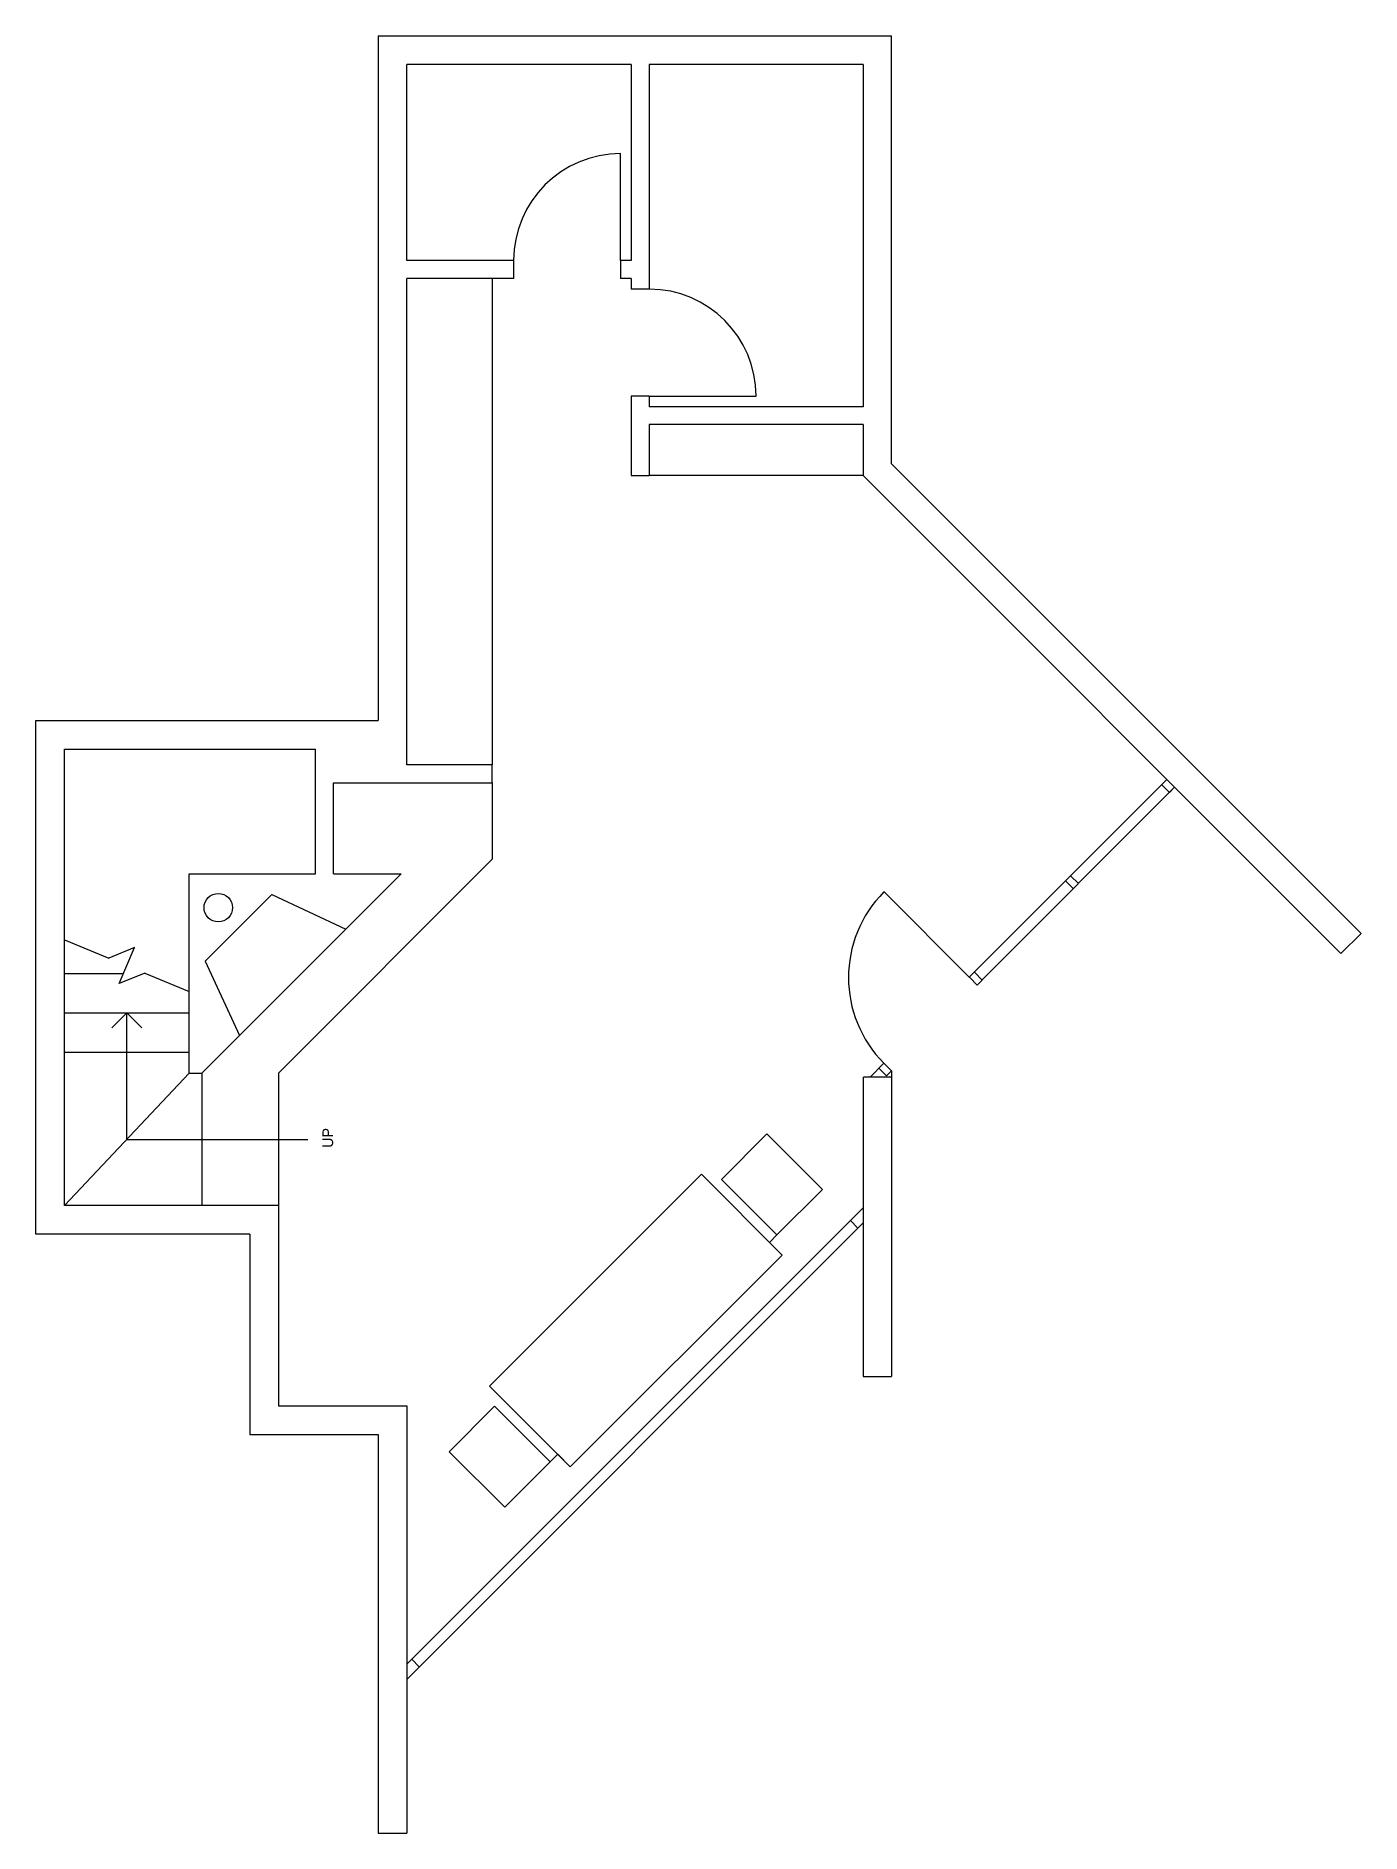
# Model space of a CAD drawing. Header units: inches. Extents: x -30960 to 5972, y 141 to 7569.
# Drawn here: x -19949 to -19577, y 141 to 645 of the extents above; entities that cross this region are included whole.
import ezdxf

# ---------------------------------------------------------------- set-up
doc = ezdxf.new("R2010")
doc.units = ezdxf.units.IN
doc.header["$LTSCALE"] = 0.5
doc.header["$MEASUREMENT"] = 0
for name, color, linetype in [('A-doors', 254, 'Continuous'), ('A-furniture', 33, 'Continuous'), ('A-glazing', 252, 'Continuous'), ('A-millwork', 252, 'Continuous'), ('A-stairs', 252, 'Continuous'), ('A-text', 254, 'Continuous'), ('A-walls', 7, 'Continuous')]:
    doc.layers.add(name, color=color, linetype=linetype)

msp = doc.modelspace()

# ---------------------------------------------------------------- texts
at = {"layer": 'A-text'}
msp.add_text('UP', height=3, rotation=90, dxfattribs=at).set_placement((-19865.52, 332.91))

# ---------------------------------------------------------------- linework, layer by layer
at = {"layer": 'A-doors'}
for p, q in [((-19784.88, 581.74), (-19784.88, 611.74)), ((-19776.88, 543.74), (-19746.88, 543.74)), ((-19687, 380.72), (-19711.05, 404.76))]:
    msp.add_line(p, q, dxfattribs=at)
for centre, radius, start, end in [((-19784.88, 581.74), 30, 90, 180), ((-19776.88, 543.74), 30, 0, 90), ((-19686.96, 380.67), 34, 135, 225)]:
    msp.add_arc(centre, radius, start, end, dxfattribs=at)
at = {"layer": 'A-furniture'}
msp.add_lwpolyline([(-19728.29, 321.24), (-19743.84, 336.8), (-19756.57, 324.07), (-19741.02, 308.52), (-19728.29, 321.24), (-19741.02, 308.52), (-19743.14, 306.39), (-19739.6, 302.86), (-19762.23, 325.49), (-19821.63, 266.09), (-19799, 243.46), (-19739.6, 302.86), (-19799, 243.46), (-19802.53, 247), (-19804.66, 244.88), (-19820.21, 260.43), (-19832.94, 247.7), (-19817.38, 232.15), (-19804.66, 244.88)], dxfattribs=at)
at = {"layer": 'A-glazing'}
for p, q in [((-19687.06, 380.77), (-19631.64, 436.19)), ((-19683.54, 379.97), (-19629.48, 434.03)), ((-19633.02, 434.73), (-19630.89, 432.61)), ((-19631.6, 436.15), (-19629.48, 434.03)), ((-19630.89, 432.61), (-19629.48, 434.03)), ((-19658.64, 409.19), (-19656.48, 407.02)), ((-19660.06, 407.77), (-19657.9, 405.61)), ((-19686.96, 380.67), (-19684.84, 378.55)), ((-19685.55, 382.09), (-19683.43, 379.97)), ((-19684.84, 378.55), (-19683.43, 379.97)), ((-19711, 356.63), (-19714.89, 352.74)), ((-19712.42, 355.22), (-19710.3, 353.1)), ((-19711, 356.63), (-19708.88, 354.51)), ((-19710.3, 353.1), (-19708.88, 354.51)), ((-19708.88, 354.51), (-19708.88, 352.74)), ((-19716.88, 316.09), (-19844.88, 188.09)), ((-19718.3, 310.43), (-19720.42, 312.55)), ((-19716.88, 311.84), (-19844.88, 183.84)), ((-19843.47, 189.5), (-19841.35, 187.38))]:
    msp.add_line(p, q, dxfattribs=at)
at = {"layer": 'A-millwork'}
for p, q in [((-19820.88, 576.74), (-19820.88, 440.3)), ((-19716.88, 521.43), (-19776.88, 521.43))]:
    msp.add_line(p, q, dxfattribs=at)
at = {"layer": 'A-stairs'}
for p, q in [((-19820.88, 435.3), (-19820.88, 413.83)), ((-19880.88, 353.83), (-19820.88, 413.83)), ((-19940.88, 391.29), (-19928.46, 386.14)), ((-19921.28, 389.12), (-19928.46, 386.14)), ((-19925.49, 378.96), (-19921.28, 389.12)), ((-19940.88, 381.79), (-19924.31, 381.79)), ((-19918.3, 381.93), (-19925.49, 378.96)), ((-19918.3, 381.93), (-19905.88, 376.79)), ((-19940.88, 370.79), (-19905.88, 370.79)), ((-19940.88, 359.79), (-19905.88, 359.79)), ((-19902.35, 353.83), (-19902.35, 316.74)), ((-19880.88, 353.83), (-19880.88, 316.74))]:
    msp.add_line(p, q, dxfattribs=at)
at = {"layer": 'A-text'}
for p, q in [((-19923.38, 370.79), (-19927.63, 366.55)), ((-19923.38, 370.79), (-19919.14, 366.55)), ((-19923.38, 335.29), (-19923.38, 370.79)), ((-19940.88, 316.74), (-19905.88, 353.83)), ((-19923.38, 335.29), (-19872.65, 335.29))]:
    msp.add_line(p, q, dxfattribs=at)
at = {"layer": 'A-walls'}
for p, q in [((-19852.88, 644.74), (-19852.88, 452.74)), ((-19852.88, 644.74), (-19708.88, 644.74)), ((-19708.88, 524.74), (-19708.88, 644.74)), ((-19781.88, 636.74), (-19844.88, 636.74)), ((-19844.88, 581.74), (-19844.88, 636.74)), ((-19781.88, 636.74), (-19781.88, 581.74)), ((-19776.88, 636.74), (-19776.88, 573.74)), ((-19716.88, 636.74), (-19776.88, 636.74)), ((-19716.88, 636.74), (-19716.88, 540.74)), ((-19814.88, 581.74), (-19844.88, 581.74)), ((-19814.88, 581.74), (-19814.88, 576.74)), ((-19784.88, 581.74), (-19784.88, 576.74)), ((-19781.88, 581.74), (-19784.88, 581.74)), ((-19844.88, 440.3), (-19844.88, 576.74)), ((-19814.88, 576.74), (-19844.88, 576.74)), ((-19781.88, 576.74), (-19784.88, 576.74)), ((-19781.88, 576.74), (-19781.88, 573.74)), ((-19781.88, 576.74), (-19781.88, 573.74)), ((-19776.88, 573.74), (-19781.88, 573.74)), ((-19776.88, 543.74), (-19781.88, 543.74)), ((-19781.88, 543.74), (-19781.88, 521.43)), ((-19776.88, 543.74), (-19776.88, 540.74)), ((-19776.88, 543.74), (-19776.88, 540.74)), ((-19716.88, 540.74), (-19776.88, 540.74)), ((-19776.88, 535.74), (-19776.88, 521.43)), ((-19716.88, 535.74), (-19776.88, 535.74)), ((-19716.88, 535.74), (-19716.88, 521.43)), ((-19708.88, 524.74), (-19577.18, 393.04)), ((-19781.88, 521.43), (-19776.88, 521.43)), ((-19582.83, 387.38), (-19716.88, 521.43)), ((-19948.88, 452.74), (-19852.88, 452.74)), ((-19948.88, 308.74), (-19948.88, 452.74)), ((-19940.88, 444.74), (-19870.44, 444.74)), ((-19940.88, 316.74), (-19940.88, 444.74)), ((-19870.44, 409.74), (-19870.44, 444.74)), ((-19820.88, 440.3), (-19844.88, 440.3)), ((-19820.88, 435.3), (-19820.88, 440.3)), ((-19865.44, 435.3), (-19820.88, 435.3)), ((-19865.44, 409.74), (-19865.44, 435.3)), ((-19905.88, 353.83), (-19905.88, 409.74)), ((-19905.88, 409.74), (-19870.44, 409.74)), ((-19865.44, 409.74), (-19846.44, 409.74)), ((-19846.44, 409.74), (-19861.91, 394.28)), ((-19882.71, 403.98), (-19901.45, 385.24)), ((-19882.71, 403.98), (-19861.91, 394.28)), ((-19891.88, 364.3), (-19861.91, 394.28)), ((-19577.18, 393.04), (-19582.83, 387.38)), ((-19901.45, 385.24), (-19891.74, 364.44)), ((-19891.88, 364.3), (-19902.35, 353.83)), ((-19905.88, 353.83), (-19902.35, 353.83)), ((-19716.88, 352.74), (-19716.88, 268.74)), ((-19708.88, 352.74), (-19716.77, 352.74)), ((-19708.88, 352.74), (-19708.88, 268.74)), ((-19880.88, 316.74), (-19940.88, 316.74)), ((-19880.88, 316.74), (-19880.88, 260.55)), ((-19888.88, 308.74), (-19948.88, 308.74)), ((-19888.88, 308.74), (-19888.88, 252.55)), ((-19716.88, 268.74), (-19708.88, 268.74)), ((-19880.88, 260.55), (-19844.88, 260.55)), ((-19844.88, 260.55), (-19844.88, 140.74)), ((-19888.88, 252.55), (-19852.88, 252.55)), ((-19852.88, 252.55), (-19852.88, 140.74)), ((-19852.88, 140.74), (-19844.88, 140.74))]:
    msp.add_line(p, q, dxfattribs=at)
msp.add_circle((-19897.74, 400.27), 4, dxfattribs=at)

msp.set_redraw_order([(e.dxf.handle, doc.entitydb.next_handle()) for e in msp.query("TEXT MTEXT ATTDEF DIMENSION ARC_DIMENSION")])  # texts and dimensions are drawn at this point

doc.saveas('drawing.dxf')
